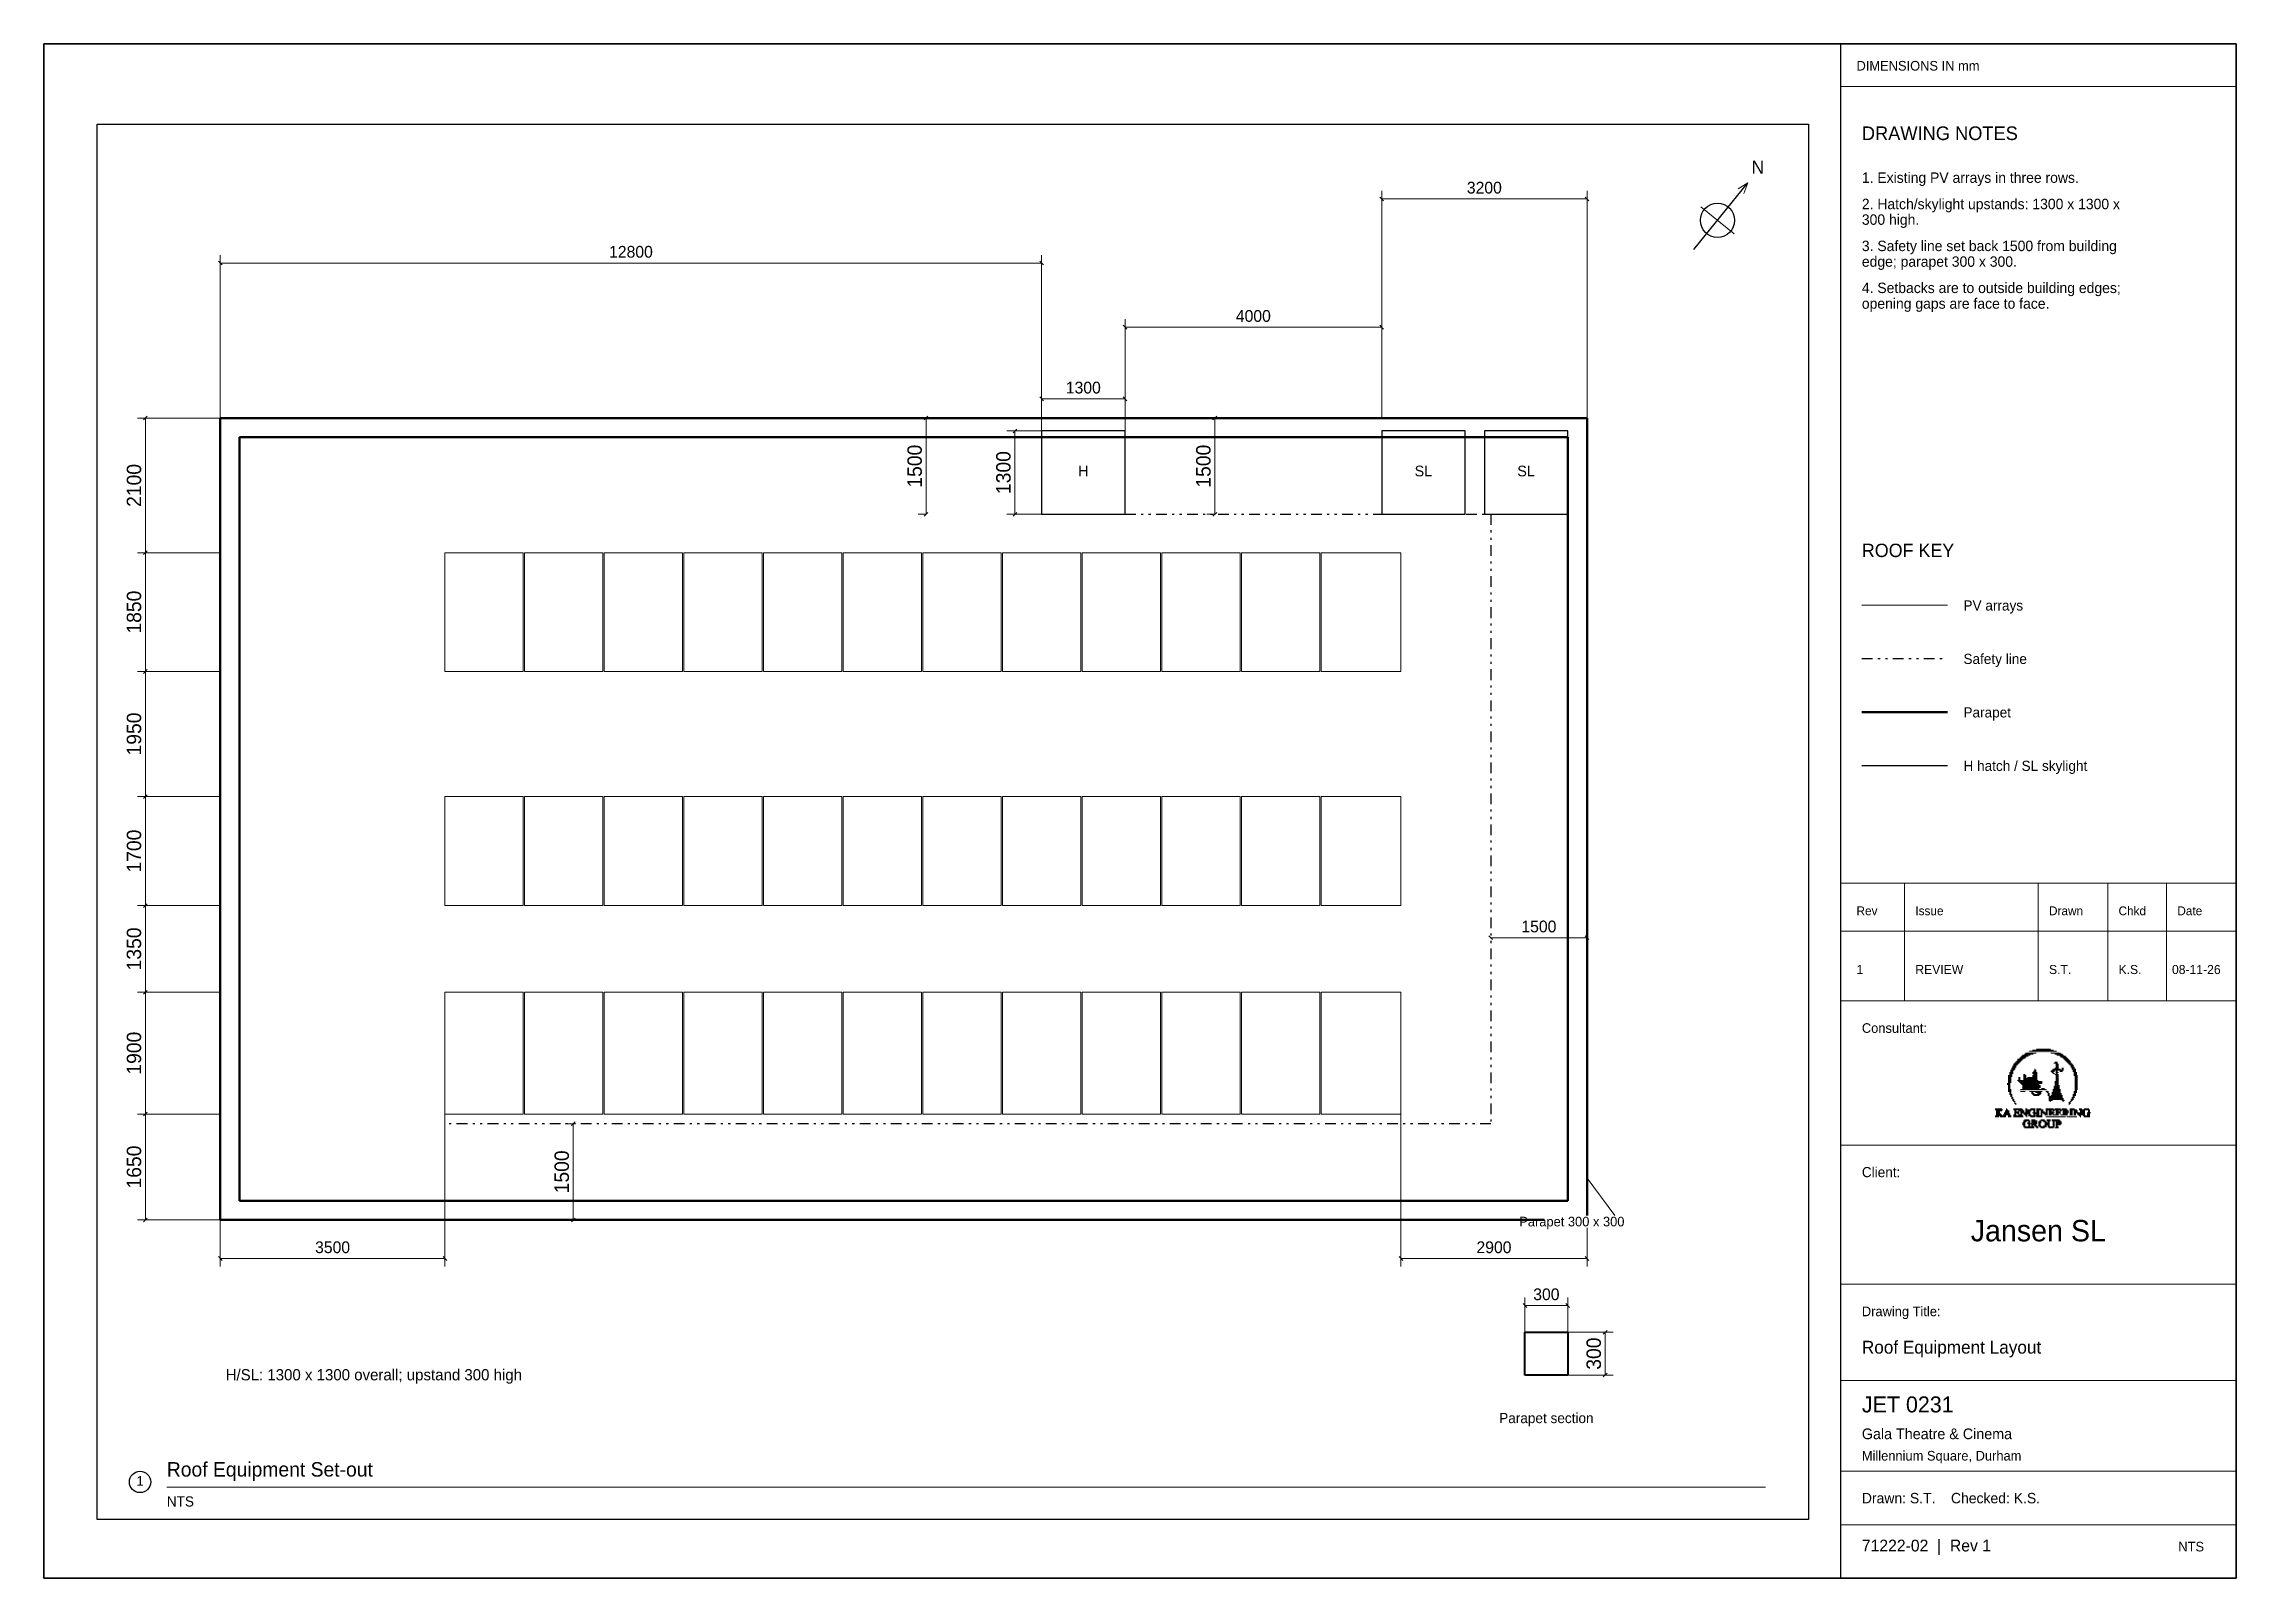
# Model space of a CAD drawing. Header units: millimetres. Extents: x 5 to 1315, y 5 to 292.
# Drawn here: x 455 to 865, y 5 to 292 of the extents above; entities that cross this region are included whole.
import ezdxf
from ezdxf.enums import TextEntityAlignment as Align

# ---------------------------------------------------------------- set-up
doc = ezdxf.new("R2010")
doc.units = ezdxf.units.MM
doc.linetypes.add('SAFETY_CHAIN_2', pattern=[5.8, 2, -1, 0.4, -1, 0.4, -1])
for name, color, linetype in [('DIMENSIONS', 7, 'Continuous'), ('FRAME', 7, 'Continuous'), ('PARAPET', 7, 'Continuous'), ('PV', 7, 'Continuous'), ('ROOF_OPENINGS', 7, 'Continuous'), ('SAFETY', 7, 'Continuous'), ('TEXT', 7, 'Continuous')]:
    doc.layers.add(name, color=color, linetype=linetype)

# ---------------------------------------------------------------- blocks, each defined once
blk = doc.blocks.new('SHEET_02')
at = {"layer": 'DIMENSIONS', "color": 7, "linetype": 'Continuous', "lineweight": 13}
for p, q in [((254.85, 263.35), (255.55, 262.65)), ((255.2, 222), (255.2, 264.5)), ((255.2, 263), (293.6, 263)), ((293.25, 263.35), (293.95, 262.65)), ((293.6, 222), (293.6, 264.5)), ((37.65, 251.35), (38.35, 250.65)), ((38, 222), (38, 252.5)), ((38, 251), (191.6, 251)), ((191.25, 251.35), (191.95, 250.65)), ((191.6, 222), (191.6, 252.5)), ((206.85, 239.35), (207.55, 238.65)), ((207.2, 222), (207.2, 240.5)), ((207.2, 239), (255.2, 239)), ((254.85, 239.35), (255.55, 238.65)), ((255.2, 222), (255.2, 240.5)), ((191.25, 225.95), (191.95, 225.25)), ((191.6, 219.6), (191.6, 227.1)), ((191.6, 225.6), (207.2, 225.6)), ((206.85, 225.95), (207.55, 225.25)), ((207.2, 219.6), (207.2, 227.1)), ((38, 222), (22.5, 222)), ((23.65, 221.65), (24.35, 222.35)), ((24, 196.8), (24, 222)), ((170, 222), (168.5, 222)), ((169.65, 221.65), (170.35, 222.35)), ((170, 204), (170, 222)), ((224, 222), (222.5, 222)), ((223.65, 221.65), (224.35, 222.35)), ((224, 204), (224, 222)), ((191.6, 219.6), (185.1, 219.6)), ((186.25, 219.25), (186.95, 219.95)), ((186.6, 204), (186.6, 219.6)), ((170, 204), (168.5, 204)), ((169.65, 203.65), (170.35, 204.35)), ((191.6, 204), (185.1, 204)), ((186.25, 203.65), (186.95, 204.35)), ((224, 204), (222.5, 204)), ((223.65, 203.65), (224.35, 204.35)), ((38, 196.8), (22.5, 196.8)), ((38, 196.8), (22.5, 196.8)), ((23.65, 196.45), (24.35, 197.15)), ((23.65, 196.45), (24.35, 197.15)), ((24, 174.6), (24, 196.8)), ((38, 174.6), (22.5, 174.6)), ((38, 174.6), (22.5, 174.6)), ((23.65, 174.25), (24.35, 174.95)), ((23.65, 174.25), (24.35, 174.95)), ((24, 151.2), (24, 174.6)), ((38, 151.2), (22.5, 151.2)), ((38, 151.2), (22.5, 151.2)), ((23.65, 150.85), (24.35, 151.55)), ((23.65, 150.85), (24.35, 151.55)), ((24, 130.8), (24, 151.2)), ((38, 130.8), (22.5, 130.8)), ((38, 130.8), (22.5, 130.8)), ((23.65, 130.45), (24.35, 131.15)), ((23.65, 130.45), (24.35, 131.15)), ((24, 114.6), (24, 130.8)), ((275.25, 125.15), (275.95, 124.45)), ((275.6, 124.8), (275.6, 124.8)), ((275.6, 124.8), (293.6, 124.8)), ((293.25, 125.15), (293.95, 124.45)), ((293.6, 124.8), (293.6, 124.8)), ((23.65, 114.25), (24.35, 114.95)), ((23.65, 114.25), (24.35, 114.95)), ((38, 114.6), (22.5, 114.6)), ((38, 114.6), (22.5, 114.6)), ((24, 91.8), (24, 114.6)), ((38, 91.8), (22.5, 91.8)), ((38, 91.8), (22.5, 91.8)), ((23.65, 91.45), (24.35, 92.15)), ((23.65, 91.45), (24.35, 92.15)), ((24, 72), (24, 91.8)), ((38, 91.8), (38, 63.3)), ((80, 91.8), (80, 63.3)), ((103.65, 89.65), (104.35, 90.35)), ((258.8, 91.8), (258.8, 63.3)), ((293.6, 91.8), (293.6, 72.84)), ((104, 90), (102.5, 90)), ((104, 72), (104, 90)), ((38, 72), (22.5, 72)), ((23.65, 71.65), (24.35, 72.35)), ((104, 72), (102.5, 72)), ((103.65, 71.65), (104.35, 72.35)), ((293.6, 70.55), (293.6, 63.3)), ((37.65, 65.15), (38.35, 64.45)), ((38, 64.8), (80, 64.8)), ((79.65, 65.15), (80.35, 64.45)), ((258.45, 65.15), (259.15, 64.45)), ((258.8, 64.8), (293.6, 64.8)), ((293.25, 65.15), (293.95, 64.45)), ((282, 51), (282, 57.5)), ((290, 51), (290, 57.5)), ((281.65, 56.35), (282.35, 55.65)), ((282, 56), (290, 56)), ((289.65, 56.35), (290.35, 55.65)), ((290, 51), (298.5, 51)), ((296.65, 50.65), (297.35, 51.35)), ((297, 51), (297, 43)), ((290, 43), (298.5, 43)), ((296.65, 42.65), (297.35, 43.35))]:
    blk.add_line(p, q, dxfattribs=at)
at = {"layer": 'FRAME', "color": 7, "linetype": 'Continuous', "lineweight": 35}
for p, q in [((5, 292), (415, 292)), ((5, 5), (5, 292)), ((415, 292), (415, 5)), ((415, 5), (5, 5))]:
    blk.add_line(p, q, dxfattribs=at)
at = {"layer": 'FRAME', "color": 7, "linetype": 'Continuous', "lineweight": 30}
blk.add_line((341, 292), (341, 5), dxfattribs=at)
at = {"layer": 'FRAME', "color": 7, "linetype": 'Continuous', "lineweight": 18}
blk.add_line((341, 284), (415, 284), dxfattribs=at)
at = {"layer": 'FRAME', "color": 7, "linetype": 'Continuous', "lineweight": 25}
for p, q in [((15, 277), (335, 277)), ((15, 16), (15, 277)), ((335, 277), (335, 16)), ((313.59, 253.56), (323.66, 265.99)), ((335, 16), (15, 16))]:
    blk.add_line(p, q, dxfattribs=at)
at = {"layer": 'FRAME', "color": 7, "linetype": 'Continuous', "lineweight": 20}
for p, q in [((323.66, 265.99), (321.86, 264.88)), ((323.66, 265.99), (322.95, 264)), ((341, 135), (415, 135)), ((341, 126), (415, 126)), ((341, 113), (415, 113)), ((341, 86), (415, 86)), ((341, 60), (415, 60)), ((341, 42), (415, 42)), ((341, 25), (415, 25)), ((341, 15), (415, 15))]:
    blk.add_line(p, q, dxfattribs=at)
at = {"layer": 'FRAME', "color": 7, "linetype": 'Continuous', "lineweight": 15}
for p, q in [((314.89, 261.52), (321.11, 256.48)), ((353, 135), (353, 113)), ((378, 135), (378, 113)), ((391, 135), (391, 113)), ((402, 135), (402, 113)), ((28, 22), (327, 22))]:
    blk.add_line(p, q, dxfattribs=at)
at = {"layer": 'FRAME', "color": 7, "linetype": 'Continuous', "lineweight": 13}
blk.add_line((293.6, 79.8), (298.82, 72.84), dxfattribs=at)
at = {"layer": 'FRAME', "color": 7, "linetype": 'Continuous', "lineweight": 40}
for p, q in [((282, 51), (290, 51)), ((282, 43), (282, 51)), ((290, 51), (290, 43)), ((290, 43), (282, 43))]:
    blk.add_line(p, q, dxfattribs=at)
at = {"layer": 'FRAME'}
for centre, radius in [((318, 259), 3.2), ((23, 23), 2)]:
    blk.add_circle(centre, radius, dxfattribs=at)
at = {"layer": 'FRAME', "color": 7}
for points in [[(374.63, 102.54), (375.76, 102.54), (374.63, 102.36), (375.76, 102.36)], [(374.82, 102.73), (376.14, 102.73), (374.82, 102.54), (376.14, 102.54)], [(375.01, 102.92), (376.52, 102.92), (375.01, 102.73), (376.52, 102.73)], [(375.38, 103.11), (377.08, 103.11), (375.38, 102.92), (377.08, 102.92)], [(375.57, 103.3), (377.65, 103.3), (375.57, 103.11), (377.65, 103.11)], [(375.95, 103.49), (381.81, 103.49), (375.95, 103.3), (381.81, 103.3)], [(376.33, 103.68), (381.43, 103.68), (376.33, 103.49), (381.43, 103.49)], [(376.89, 103.87), (380.86, 103.87), (376.89, 103.68), (380.86, 103.68)], [(377.65, 104.06), (380.29, 104.06), (377.65, 103.87), (380.29, 103.87)], [(380.29, 103.3), (382.18, 103.3), (380.29, 103.11), (382.18, 103.11)], [(381.05, 103.11), (382.56, 103.11), (381.05, 102.92), (382.56, 102.92)], [(381.43, 102.92), (382.75, 102.92), (381.43, 102.73), (382.75, 102.73)], [(381.99, 102.73), (383.13, 102.73), (381.99, 102.54), (383.13, 102.54)], [(382.18, 102.54), (383.32, 102.54), (382.18, 102.36), (383.32, 102.36)], [(372.36, 99.14), (373.12, 99.14), (372.36, 98.96), (373.12, 98.96)], [(372.36, 98.96), (373.12, 98.96), (372.36, 98.77), (373.12, 98.77)], [(372.36, 98.77), (372.93, 98.77), (372.36, 98.58), (372.93, 98.58)], [(372.36, 98.58), (372.93, 98.58), (372.36, 98.39), (372.93, 98.39)], [(372.55, 99.71), (373.31, 99.71), (372.55, 99.52), (373.31, 99.52)], [(372.55, 99.52), (373.31, 99.52), (372.55, 99.33), (373.31, 99.33)], [(372.55, 99.33), (373.12, 99.33), (372.55, 99.14), (373.12, 99.14)], [(372.74, 100.09), (373.49, 100.09), (372.74, 99.9), (373.49, 99.9)], [(372.74, 99.9), (373.31, 99.9), (372.74, 99.71), (373.31, 99.71)], [(372.93, 100.47), (373.68, 100.47), (372.93, 100.28), (373.68, 100.28)], [(372.93, 100.28), (373.68, 100.28), (372.93, 100.09), (373.68, 100.09)], [(373.12, 100.84), (373.87, 100.84), (373.12, 100.66), (373.87, 100.66)], [(373.12, 100.66), (373.87, 100.66), (373.12, 100.47), (373.87, 100.47)], [(373.31, 101.22), (374.25, 101.22), (373.31, 101.03), (374.25, 101.03)], [(373.31, 101.03), (374.06, 101.03), (373.31, 100.84), (374.06, 100.84)], [(373.49, 101.41), (374.44, 101.41), (373.49, 101.22), (374.44, 101.22)], [(373.68, 101.6), (374.63, 101.6), (373.68, 101.41), (374.63, 101.41)], [(373.87, 101.79), (374.82, 101.79), (373.87, 101.6), (374.82, 101.6)], [(374.06, 102.17), (375.19, 102.17), (374.06, 101.98), (375.19, 101.98)], [(374.06, 101.98), (375.01, 101.98), (374.06, 101.79), (375.01, 101.79)], [(374.25, 98.77), (374.63, 98.77), (374.25, 98.58), (374.63, 98.58)], [(374.25, 98.58), (374.63, 98.58), (374.25, 98.39), (374.63, 98.39)], [(374.44, 102.36), (375.57, 102.36), (374.44, 102.17), (375.57, 102.17)], [(375.19, 99.33), (375.57, 99.33), (375.19, 99.14), (375.57, 99.14)], [(375.19, 99.14), (375.76, 99.14), (375.19, 98.96), (375.76, 98.96)], [(375.19, 98.96), (375.76, 98.96), (375.19, 98.77), (375.76, 98.77)], [(375.19, 98.77), (375.76, 98.77), (375.19, 98.58), (375.76, 98.58)], [(375.19, 98.58), (377.84, 98.58), (375.19, 98.39), (377.84, 98.39)], [(375.95, 98.77), (377.84, 98.77), (375.95, 98.58), (377.84, 98.58)], [(376.89, 99.71), (377.84, 99.71), (376.89, 99.52), (377.84, 99.52)], [(376.89, 99.52), (377.84, 99.52), (376.89, 99.33), (377.84, 99.33)], [(376.89, 99.14), (377.84, 99.14), (376.89, 98.96), (377.84, 98.96)], [(376.89, 98.96), (377.84, 98.96), (376.89, 98.77), (377.84, 98.77)], [(377.08, 99.9), (377.65, 99.9), (377.08, 99.71), (377.65, 99.71)], [(377.08, 99.33), (377.84, 99.33), (377.08, 99.14), (377.84, 99.14)], [(377.27, 100.28), (377.46, 100.28), (377.27, 100.09), (377.46, 100.09)], [(377.27, 100.09), (377.65, 100.09), (377.27, 99.9), (377.65, 99.9)], [(380.29, 99.9), (381.05, 99.9), (380.29, 99.71), (381.05, 99.71)], [(380.48, 100.09), (382.75, 100.09), (380.48, 99.9), (382.75, 99.9)], [(380.48, 99.71), (380.86, 99.71), (380.48, 99.52), (380.86, 99.52)], [(380.67, 100.28), (382.18, 100.28), (380.67, 100.09), (382.18, 100.09)], [(380.67, 99.52), (381.05, 99.52), (380.67, 99.33), (381.05, 99.33)], [(380.86, 101.41), (381.62, 101.41), (380.86, 101.22), (381.62, 101.22)], [(381.05, 101.6), (381.62, 101.6), (381.05, 101.41), (381.62, 101.41)], [(381.05, 100.47), (381.81, 100.47), (381.05, 100.28), (381.81, 100.28)], [(381.05, 99.33), (381.81, 99.33), (381.05, 99.14), (381.81, 99.14)], [(381.24, 101.22), (381.81, 101.22), (381.24, 101.03), (381.81, 101.03)], [(381.24, 101.03), (381.81, 101.03), (381.24, 100.84), (381.81, 100.84)], [(381.24, 100.84), (381.81, 100.84), (381.24, 100.66), (381.81, 100.66)], [(381.24, 100.66), (381.81, 100.66), (381.24, 100.47), (381.81, 100.47)], [(381.24, 99.9), (381.62, 99.9), (381.24, 99.71), (381.62, 99.71)], [(381.24, 99.71), (381.81, 99.71), (381.24, 99.52), (381.81, 99.52)], [(381.24, 99.52), (381.62, 99.52), (381.24, 99.33), (381.62, 99.33)], [(381.24, 99.14), (381.81, 99.14), (381.24, 98.96), (381.81, 98.96)], [(381.24, 98.96), (381.81, 98.96), (381.24, 98.77), (381.81, 98.77)], [(381.24, 98.77), (381.81, 98.77), (381.24, 98.58), (381.81, 98.58)], [(381.24, 98.58), (381.81, 98.58), (381.24, 98.39), (381.81, 98.39)], [(381.99, 99.9), (382.56, 99.9), (381.99, 99.71), (382.56, 99.71)], [(382.37, 100.47), (382.75, 100.47), (382.37, 100.28), (382.75, 100.28)], [(382.37, 100.28), (382.75, 100.28), (382.37, 100.09), (382.75, 100.09)], [(382.56, 102.36), (383.51, 102.36), (382.56, 102.17), (383.51, 102.17)], [(382.75, 102.17), (383.69, 102.17), (382.75, 101.98), (383.69, 101.98)], [(382.94, 101.98), (383.88, 101.98), (382.94, 101.79), (383.88, 101.79)], [(383.13, 101.79), (384.07, 101.79), (383.13, 101.6), (384.07, 101.6)], [(383.32, 101.6), (384.07, 101.6), (383.32, 101.41), (384.07, 101.41)], [(383.51, 101.41), (384.26, 101.41), (383.51, 101.22), (384.26, 101.22)], [(383.69, 101.22), (384.45, 101.22), (383.69, 101.03), (384.45, 101.03)], [(383.88, 101.03), (384.64, 101.03), (383.88, 100.84), (384.64, 100.84)], [(384.07, 100.84), (384.64, 100.84), (384.07, 100.66), (384.64, 100.66)], [(384.07, 100.66), (384.83, 100.66), (384.07, 100.47), (384.83, 100.47)], [(384.26, 100.47), (384.83, 100.47), (384.26, 100.28), (384.83, 100.28)], [(384.26, 100.28), (385.02, 100.28), (384.26, 100.09), (385.02, 100.09)], [(384.45, 100.09), (385.02, 100.09), (384.45, 99.9), (385.02, 99.9)], [(384.45, 99.9), (385.02, 99.9), (384.45, 99.71), (385.02, 99.71)], [(384.64, 99.71), (385.21, 99.71), (384.64, 99.52), (385.21, 99.52)], [(384.64, 99.52), (385.21, 99.52), (384.64, 99.33), (385.21, 99.33)], [(384.64, 99.33), (385.21, 99.33), (384.64, 99.14), (385.21, 99.14)], [(384.64, 99.14), (385.39, 99.14), (384.64, 98.96), (385.39, 98.96)], [(384.83, 98.96), (385.39, 98.96), (384.83, 98.77), (385.39, 98.77)], [(384.83, 98.77), (385.39, 98.77), (384.83, 98.58), (385.39, 98.58)], [(384.83, 98.58), (385.39, 98.58), (384.83, 98.39), (385.39, 98.39)], [(372.17, 97.63), (372.74, 97.63), (372.17, 97.44), (372.74, 97.44)], [(372.17, 97.44), (372.74, 97.44), (372.17, 97.26), (372.74, 97.26)], [(372.36, 98.39), (372.93, 98.39), (372.36, 98.2), (372.93, 98.2)], [(372.36, 98.2), (372.93, 98.2), (372.36, 98.01), (372.93, 98.01)], [(372.36, 98.01), (372.93, 98.01), (372.36, 97.82), (372.93, 97.82)], [(372.36, 97.82), (372.93, 97.82), (372.36, 97.63), (372.93, 97.63)], [(372.36, 97.26), (372.74, 97.26), (372.36, 97.07), (372.74, 97.07)], [(372.36, 97.07), (372.74, 97.07), (372.36, 96.88), (372.74, 96.88)], [(372.36, 96.88), (372.74, 96.88), (372.36, 96.69), (372.74, 96.69)], [(372.36, 96.69), (372.74, 96.69), (372.36, 96.5), (372.74, 96.5)], [(372.36, 96.5), (372.93, 96.5), (372.36, 96.31), (372.93, 96.31)], [(372.36, 96.31), (372.93, 96.31), (372.36, 96.12), (372.93, 96.12)], [(372.36, 96.12), (372.93, 96.12), (372.36, 95.93), (372.93, 95.93)], [(372.55, 95.93), (372.93, 95.93), (372.55, 95.74), (372.93, 95.74)], [(372.55, 95.74), (372.93, 95.74), (372.55, 95.56), (372.93, 95.56)], [(372.55, 95.56), (373.12, 95.56), (372.55, 95.37), (373.12, 95.37)], [(372.74, 95.37), (373.12, 95.37), (372.74, 95.18), (373.12, 95.18)], [(372.74, 95.18), (373.12, 95.18), (372.74, 94.99), (373.12, 94.99)], [(372.93, 94.99), (373.31, 94.99), (372.93, 94.8), (373.31, 94.8)], [(372.93, 94.8), (373.31, 94.8), (372.93, 94.61), (373.31, 94.61)], [(373.12, 94.61), (373.49, 94.61), (373.12, 94.42), (373.49, 94.42)], [(373.12, 94.42), (373.49, 94.42), (373.12, 94.23), (373.49, 94.23)], [(374.06, 98.2), (378.03, 98.2), (374.06, 98.01), (378.03, 98.01)], [(374.25, 98.39), (374.63, 98.39), (374.25, 98.2), (374.63, 98.2)], [(374.25, 98.01), (378.78, 98.01), (374.25, 97.82), (378.78, 97.82)], [(374.44, 97.82), (378.78, 97.82), (374.44, 97.63), (378.78, 97.63)], [(374.44, 96.31), (379.73, 96.31), (374.44, 96.12), (379.73, 96.12)], [(374.63, 97.63), (378.78, 97.63), (374.63, 97.44), (378.78, 97.44)], [(374.63, 96.5), (379.54, 96.5), (374.63, 96.31), (379.54, 96.31)], [(374.63, 96.12), (375.57, 96.12), (374.63, 95.93), (375.57, 95.93)], [(374.82, 97.44), (378.22, 97.44), (374.82, 97.26), (378.22, 97.26)], [(375.01, 97.26), (378.41, 97.26), (375.01, 97.07), (378.41, 97.07)], [(375.01, 97.07), (378.41, 97.07), (375.01, 96.88), (378.41, 96.88)], [(375.01, 96.88), (378.41, 96.88), (375.01, 96.69), (378.41, 96.69)], [(375.01, 96.69), (378.22, 96.69), (375.01, 96.5), (378.22, 96.5)], [(375.19, 98.39), (377.84, 98.39), (375.19, 98.2), (377.84, 98.2)], [(376.33, 96.12), (378.78, 96.12), (376.33, 95.93), (378.78, 95.93)], [(376.71, 95.93), (377.08, 95.93), (376.71, 95.74), (377.08, 95.74)], [(376.71, 95.74), (377.27, 95.74), (376.71, 95.56), (377.27, 95.56)], [(376.89, 95.56), (378.41, 95.56), (376.89, 95.37), (378.41, 95.37)], [(377.08, 95.37), (378.22, 95.37), (377.08, 95.18), (378.22, 95.18)], [(377.46, 95.93), (378.59, 95.93), (377.46, 95.74), (378.59, 95.74)], [(377.84, 95.74), (378.59, 95.74), (377.84, 95.56), (378.59, 95.56)], [(378.59, 96.69), (379.16, 96.69), (378.59, 96.5), (379.16, 96.5)], [(379.35, 96.12), (379.92, 96.12), (379.35, 95.93), (379.92, 95.93)], [(379.54, 95.93), (379.92, 95.93), (379.54, 95.74), (379.92, 95.74)], [(379.73, 95.74), (380.11, 95.74), (379.73, 95.56), (380.11, 95.56)], [(379.73, 95.56), (380.11, 95.56), (379.73, 95.37), (380.11, 95.37)], [(379.73, 95.37), (380.11, 95.37), (379.73, 95.18), (380.11, 95.18)], [(379.92, 95.18), (382.56, 95.18), (379.92, 94.99), (382.56, 94.99)], [(379.92, 94.99), (382.56, 94.99), (379.92, 94.8), (382.56, 94.8)], [(379.92, 94.8), (382.75, 94.8), (379.92, 94.61), (382.75, 94.61)], [(379.92, 94.61), (382.75, 94.61), (379.92, 94.42), (382.75, 94.42)], [(379.92, 94.42), (380.67, 94.42), (379.92, 94.23), (380.67, 94.23)], [(380.29, 95.37), (382.56, 95.37), (380.29, 95.18), (382.56, 95.18)], [(380.48, 95.93), (382.18, 95.93), (380.48, 95.74), (382.18, 95.74)], [(380.48, 95.74), (382.37, 95.74), (380.48, 95.56), (382.37, 95.56)], [(380.48, 95.56), (382.37, 95.56), (380.48, 95.37), (382.37, 95.37)], [(380.67, 96.5), (382.18, 96.5), (380.67, 96.31), (382.18, 96.31)], [(380.67, 96.31), (382.18, 96.31), (380.67, 96.12), (382.18, 96.12)], [(380.67, 96.12), (382.18, 96.12), (380.67, 95.93), (382.18, 95.93)], [(380.86, 97.07), (381.99, 97.07), (380.86, 96.88), (381.99, 96.88)], [(380.86, 96.88), (381.99, 96.88), (380.86, 96.69), (381.99, 96.69)], [(380.86, 96.69), (381.99, 96.69), (380.86, 96.5), (381.99, 96.5)], [(381.05, 98.01), (381.81, 98.01), (381.05, 97.82), (381.81, 97.82)], [(381.05, 97.82), (381.81, 97.82), (381.05, 97.63), (381.81, 97.63)], [(381.05, 97.63), (381.81, 97.63), (381.05, 97.44), (381.81, 97.44)], [(381.05, 97.44), (381.81, 97.44), (381.05, 97.26), (381.81, 97.26)], [(381.05, 97.26), (381.99, 97.26), (381.05, 97.07), (381.99, 97.07)], [(381.24, 98.39), (381.81, 98.39), (381.24, 98.2), (381.81, 98.2)], [(381.24, 98.2), (381.81, 98.2), (381.24, 98.01), (381.81, 98.01)], [(382.37, 94.42), (382.94, 94.42), (382.37, 94.23), (382.94, 94.23)], [(384.07, 94.61), (384.64, 94.61), (384.07, 94.42), (384.64, 94.42)], [(384.07, 94.42), (384.45, 94.42), (384.07, 94.23), (384.45, 94.23)], [(384.26, 94.99), (384.83, 94.99), (384.26, 94.8), (384.83, 94.8)], [(384.26, 94.8), (384.64, 94.8), (384.26, 94.61), (384.64, 94.61)], [(384.45, 95.56), (385.02, 95.56), (384.45, 95.37), (385.02, 95.37)], [(384.45, 95.37), (385.02, 95.37), (384.45, 95.18), (385.02, 95.18)], [(384.45, 95.18), (384.83, 95.18), (384.45, 94.99), (384.83, 94.99)], [(384.64, 96.12), (385.21, 96.12), (384.64, 95.93), (385.21, 95.93)], [(384.64, 95.93), (385.21, 95.93), (384.64, 95.74), (385.21, 95.74)], [(384.64, 95.74), (385.02, 95.74), (384.64, 95.56), (385.02, 95.56)], [(384.83, 98.39), (385.39, 98.39), (384.83, 98.2), (385.39, 98.2)], [(384.83, 98.2), (385.39, 98.2), (384.83, 98.01), (385.39, 98.01)], [(384.83, 98.01), (385.39, 98.01), (384.83, 97.82), (385.39, 97.82)], [(384.83, 97.82), (385.39, 97.82), (384.83, 97.63), (385.39, 97.63)], [(384.83, 97.63), (385.39, 97.63), (384.83, 97.44), (385.39, 97.44)], [(384.83, 97.44), (385.39, 97.44), (384.83, 97.26), (385.39, 97.26)], [(384.83, 97.26), (385.39, 97.26), (384.83, 97.07), (385.39, 97.07)], [(384.83, 97.07), (385.39, 97.07), (384.83, 96.88), (385.39, 96.88)], [(384.83, 96.88), (385.39, 96.88), (384.83, 96.69), (385.39, 96.69)], [(384.83, 96.69), (385.39, 96.69), (384.83, 96.5), (385.39, 96.5)], [(384.83, 96.5), (385.39, 96.5), (384.83, 96.31), (385.39, 96.31)], [(384.83, 96.31), (385.21, 96.31), (384.83, 96.12), (385.21, 96.12)], [(369.91, 92.91), (371.23, 92.91), (369.91, 92.72), (371.23, 92.72)], [(369.91, 92.72), (371.42, 92.72), (369.91, 92.53), (371.42, 92.53)], [(369.91, 91.59), (371.98, 91.59), (369.91, 91.4), (371.98, 91.4)], [(369.91, 91.4), (370.66, 91.4), (369.91, 91.21), (370.66, 91.21)], [(370.09, 92.53), (371.23, 92.53), (370.09, 92.34), (371.23, 92.34)], [(370.09, 92.34), (370.85, 92.34), (370.09, 92.16), (370.85, 92.16)], [(370.09, 92.16), (370.85, 92.16), (370.09, 91.97), (370.85, 91.97)], [(370.09, 91.97), (371.04, 91.97), (370.09, 91.78), (371.04, 91.78)], [(370.09, 91.78), (371.23, 91.78), (370.09, 91.59), (371.23, 91.59)], [(370.85, 91.4), (371.98, 91.4), (370.85, 91.21), (371.98, 91.21)], [(371.42, 91.78), (372.74, 91.78), (371.42, 91.59), (372.74, 91.59)], [(371.61, 92.16), (372.55, 92.16), (371.61, 91.97), (372.55, 91.97)], [(371.61, 91.97), (372.74, 91.97), (371.61, 91.78), (372.74, 91.78)], [(371.79, 92.53), (372.55, 92.53), (371.79, 92.34), (372.55, 92.34)], [(371.79, 92.34), (372.55, 92.34), (371.79, 92.16), (372.55, 92.16)], [(371.98, 92.91), (372.17, 92.91), (371.98, 92.72), (372.17, 92.72)], [(371.98, 92.72), (372.36, 92.72), (371.98, 92.53), (372.36, 92.53)], [(372.36, 91.59), (372.93, 91.59), (372.36, 91.4), (372.93, 91.4)], [(372.36, 91.4), (372.93, 91.4), (372.36, 91.21), (372.93, 91.21)], [(373.31, 94.23), (373.68, 94.23), (373.31, 94.04), (373.68, 94.04)], [(373.31, 92.91), (375.01, 92.91), (373.31, 92.72), (375.01, 92.72)], [(373.31, 92.72), (375.19, 92.72), (373.31, 92.53), (375.19, 92.53)], [(373.31, 91.78), (373.87, 91.78), (373.31, 91.59), (373.87, 91.59)], [(373.31, 91.59), (375.19, 91.59), (373.31, 91.4), (375.19, 91.4)], [(373.31, 91.4), (375.19, 91.4), (373.31, 91.21), (375.19, 91.21)], [(373.49, 94.04), (373.68, 94.04), (373.49, 93.86), (373.68, 93.86)], [(373.49, 93.86), (373.87, 93.86), (373.49, 93.67), (373.87, 93.67)], [(373.49, 92.53), (373.87, 92.53), (373.49, 92.34), (373.87, 92.34)], [(373.49, 92.34), (374.44, 92.34), (373.49, 92.16), (374.44, 92.16)], [(373.49, 92.16), (374.44, 92.16), (373.49, 91.97), (374.44, 91.97)], [(373.49, 91.97), (373.87, 91.97), (373.49, 91.78), (373.87, 91.78)], [(373.68, 93.67), (373.87, 93.67), (373.68, 93.48), (373.87, 93.48)], [(374.06, 91.97), (374.44, 91.97), (374.06, 91.78), (374.44, 91.78)], [(374.25, 92.53), (375.38, 92.53), (374.25, 92.34), (375.38, 92.34)], [(374.25, 91.78), (375.01, 91.78), (374.25, 91.59), (375.01, 91.59)], [(374.63, 92.34), (375.38, 92.34), (374.63, 92.16), (375.38, 92.16)], [(374.63, 92.16), (376.52, 92.16), (374.63, 91.97), (376.52, 91.97)], [(374.63, 91.97), (375.01, 91.97), (374.63, 91.78), (375.01, 91.78)], [(375.01, 90.27), (375.57, 90.27), (375.01, 90.08), (375.57, 90.08)], [(375.19, 91.97), (376.52, 91.97), (375.19, 91.78), (376.52, 91.78)], [(375.19, 90.64), (376.52, 90.64), (375.19, 90.46), (376.52, 90.46)], [(375.19, 90.46), (375.76, 90.46), (375.19, 90.27), (375.76, 90.27)], [(375.38, 91.78), (375.95, 91.78), (375.38, 91.59), (375.95, 91.59)], [(375.38, 90.83), (376.33, 90.83), (375.38, 90.64), (376.33, 90.64)], [(375.57, 92.91), (375.95, 92.91), (375.57, 92.72), (375.95, 92.72)], [(375.57, 92.72), (377.46, 92.72), (375.57, 92.53), (377.46, 92.53)], [(375.57, 92.53), (376.71, 92.53), (375.57, 92.34), (376.71, 92.34)], [(375.57, 92.34), (376.52, 92.34), (375.57, 92.16), (376.52, 92.16)], [(375.57, 91.59), (375.95, 91.59), (375.57, 91.4), (375.95, 91.4)], [(375.76, 91.4), (375.95, 91.4), (375.76, 91.21), (375.95, 91.21)], [(375.95, 90.27), (376.52, 90.27), (375.95, 90.08), (376.52, 90.08)], [(376.14, 91.78), (376.71, 91.78), (376.14, 91.59), (376.71, 91.59)], [(376.14, 91.59), (378.78, 91.59), (376.14, 91.4), (378.78, 91.4)], [(376.14, 90.46), (376.52, 90.46), (376.14, 90.27), (376.52, 90.27)], [(376.52, 92.91), (377.46, 92.91), (376.52, 92.72), (377.46, 92.72)], [(376.52, 91.4), (377.46, 91.4), (376.52, 91.21), (377.46, 91.21)], [(376.71, 90.83), (377.46, 90.83), (376.71, 90.64), (377.46, 90.64)], [(376.71, 90.64), (377.84, 90.64), (376.71, 90.46), (377.84, 90.46)], [(376.71, 90.46), (377.84, 90.46), (376.71, 90.27), (377.84, 90.27)], [(376.71, 90.27), (377.84, 90.27), (376.71, 90.08), (377.84, 90.08)], [(376.89, 92.16), (378.22, 92.16), (376.89, 91.97), (378.22, 91.97)], [(377.08, 92.53), (377.46, 92.53), (377.08, 92.34), (377.46, 92.34)], [(377.08, 92.34), (377.46, 92.34), (377.08, 92.16), (377.46, 92.16)], [(377.08, 91.97), (378.22, 91.97), (377.08, 91.78), (378.22, 91.78)], [(377.08, 91.78), (377.46, 91.78), (377.08, 91.59), (377.46, 91.59)], [(377.65, 92.91), (378.59, 92.91), (377.65, 92.72), (378.59, 92.72)], [(377.65, 92.72), (378.97, 92.72), (377.65, 92.53), (378.97, 92.53)], [(377.65, 92.53), (378.22, 92.53), (377.65, 92.34), (378.22, 92.34)], [(377.65, 92.34), (378.22, 92.34), (377.65, 92.16), (378.22, 92.16)], [(377.65, 91.78), (378.22, 91.78), (377.65, 91.59), (378.22, 91.59)], [(377.65, 91.4), (378.78, 91.4), (377.65, 91.21), (378.78, 91.21)], [(378.03, 90.46), (378.59, 90.46), (378.03, 90.27), (378.59, 90.27)], [(378.03, 90.27), (378.59, 90.27), (378.03, 90.08), (378.59, 90.08)], [(378.22, 90.64), (379.35, 90.64), (378.22, 90.46), (379.35, 90.46)], [(378.41, 92.53), (378.97, 92.53), (378.41, 92.34), (378.97, 92.34)], [(378.41, 92.34), (379.16, 92.34), (378.41, 92.16), (379.16, 92.16)], [(378.41, 92.16), (379.73, 92.16), (378.41, 91.97), (379.73, 91.97)], [(378.41, 91.97), (378.78, 91.97), (378.41, 91.78), (378.78, 91.78)], [(378.41, 91.78), (378.78, 91.78), (378.41, 91.59), (378.78, 91.59)], [(378.41, 90.83), (379.16, 90.83), (378.41, 90.64), (379.16, 90.64)], [(378.97, 91.97), (379.73, 91.97), (378.97, 91.78), (379.73, 91.78)], [(378.97, 90.46), (379.54, 90.46), (378.97, 90.27), (379.54, 90.27)], [(379.16, 91.78), (379.73, 91.78), (379.16, 91.59), (379.73, 91.59)], [(379.16, 91.59), (385.21, 91.59), (379.16, 91.4), (385.21, 91.4)], [(379.16, 90.27), (380.11, 90.27), (379.16, 90.08), (380.11, 90.08)], [(379.35, 92.91), (380.86, 92.91), (379.35, 92.72), (380.86, 92.72)], [(379.35, 92.72), (383.51, 92.72), (379.35, 92.53), (383.51, 92.53)], [(379.35, 92.53), (379.73, 92.53), (379.35, 92.34), (379.73, 92.34)], [(379.35, 92.34), (379.73, 92.34), (379.35, 92.16), (379.73, 92.16)], [(379.35, 91.4), (383.13, 91.4), (379.35, 91.21), (383.13, 91.21)], [(379.54, 90.83), (380.29, 90.83), (379.54, 90.64), (380.29, 90.64)], [(379.54, 90.64), (380.29, 90.64), (379.54, 90.46), (380.29, 90.46)], [(379.73, 90.46), (380.11, 90.46), (379.73, 90.27), (380.11, 90.27)], [(379.92, 92.53), (380.48, 92.53), (379.92, 92.34), (380.48, 92.34)], [(379.92, 92.34), (380.86, 92.34), (379.92, 92.16), (380.86, 92.16)], [(379.92, 92.16), (381.05, 92.16), (379.92, 91.97), (381.05, 91.97)], [(379.92, 91.97), (380.86, 91.97), (379.92, 91.78), (380.86, 91.78)], [(379.92, 91.78), (380.48, 91.78), (379.92, 91.59), (380.48, 91.59)], [(380.11, 94.23), (380.29, 94.23), (380.11, 94.04), (380.29, 94.04)], [(380.48, 90.83), (381.99, 90.83), (380.48, 90.64), (381.99, 90.64)], [(380.48, 90.64), (382.18, 90.64), (380.48, 90.46), (382.18, 90.46)], [(380.67, 92.53), (381.05, 92.53), (380.67, 92.34), (381.05, 92.34)], [(380.67, 91.78), (381.81, 91.78), (380.67, 91.59), (381.81, 91.59)], [(380.67, 90.46), (381.05, 90.46), (380.67, 90.27), (381.05, 90.27)], [(380.67, 90.27), (381.05, 90.27), (380.67, 90.08), (381.05, 90.08)], [(381.05, 92.91), (382.18, 92.91), (381.05, 92.72), (382.18, 92.72)], [(381.24, 92.53), (381.81, 92.53), (381.24, 92.34), (381.81, 92.34)], [(381.24, 92.34), (382.18, 92.34), (381.24, 92.16), (382.18, 92.16)], [(381.24, 92.16), (382.18, 92.16), (381.24, 91.97), (382.18, 91.97)], [(381.24, 91.97), (381.81, 91.97), (381.24, 91.78), (381.81, 91.78)], [(381.24, 90.46), (382.37, 90.46), (381.24, 90.27), (382.37, 90.27)], [(381.24, 90.27), (382.37, 90.27), (381.24, 90.08), (382.37, 90.08)], [(381.99, 92.53), (382.37, 92.53), (381.99, 92.34), (382.37, 92.34)], [(381.99, 91.97), (382.18, 91.97), (381.99, 91.78), (382.18, 91.78)], [(382.18, 91.78), (383.51, 91.78), (382.18, 91.59), (383.51, 91.59)], [(382.37, 92.91), (383.32, 92.91), (382.37, 92.72), (383.32, 92.72)], [(382.56, 94.23), (382.75, 94.23), (382.56, 94.04), (382.75, 94.04)], [(382.56, 92.53), (383.69, 92.53), (382.56, 92.34), (383.69, 92.34)], [(382.56, 92.34), (383.69, 92.34), (382.56, 92.16), (383.69, 92.16)], [(382.56, 92.16), (383.69, 92.16), (382.56, 91.97), (383.69, 91.97)], [(382.56, 91.97), (383.51, 91.97), (382.56, 91.78), (383.51, 91.78)], [(383.32, 91.4), (385.21, 91.4), (383.32, 91.21), (385.21, 91.21)], [(383.69, 94.04), (384.07, 94.04), (383.69, 93.86), (384.07, 93.86)], [(383.69, 93.86), (384.07, 93.86), (383.69, 93.67), (384.07, 93.67)], [(383.69, 93.67), (383.88, 93.67), (383.69, 93.48), (383.88, 93.48)], [(383.88, 94.23), (384.26, 94.23), (383.88, 94.04), (384.26, 94.04)], [(383.88, 92.91), (384.83, 92.91), (383.88, 92.72), (384.83, 92.72)], [(383.88, 92.72), (385.21, 92.72), (383.88, 92.53), (385.21, 92.53)], [(383.88, 92.53), (384.45, 92.53), (383.88, 92.34), (384.45, 92.34)], [(383.88, 92.34), (384.45, 92.34), (383.88, 92.16), (384.45, 92.16)], [(383.88, 92.16), (384.45, 92.16), (383.88, 91.97), (384.45, 91.97)], [(383.88, 91.97), (384.45, 91.97), (383.88, 91.78), (384.45, 91.78)], [(383.88, 91.78), (384.45, 91.78), (383.88, 91.59), (384.45, 91.59)], [(384.64, 92.53), (385.39, 92.53), (384.64, 92.34), (385.39, 92.34)], [(384.64, 92.34), (385.39, 92.34), (384.64, 92.16), (385.39, 92.16)], [(384.64, 92.16), (386.72, 92.16), (384.64, 91.97), (386.72, 91.97)], [(384.64, 91.97), (385.02, 91.97), (384.64, 91.78), (385.02, 91.78)], [(384.64, 91.78), (385.02, 91.78), (384.64, 91.59), (385.02, 91.59)], [(385.21, 91.97), (386.72, 91.97), (385.21, 91.78), (386.72, 91.78)], [(385.39, 91.78), (386.72, 91.78), (385.39, 91.59), (386.72, 91.59)], [(385.58, 92.91), (386.15, 92.91), (385.58, 92.72), (386.15, 92.72)], [(385.58, 92.72), (387.66, 92.72), (385.58, 92.53), (387.66, 92.53)], [(385.58, 91.59), (385.96, 91.59), (385.58, 91.4), (385.96, 91.4)], [(385.77, 92.53), (386.72, 92.53), (385.77, 92.34), (386.72, 92.34)], [(385.77, 92.34), (386.72, 92.34), (385.77, 92.16), (386.72, 92.16)], [(385.77, 91.4), (385.96, 91.4), (385.77, 91.21), (385.96, 91.21)], [(386.34, 91.59), (387.66, 91.59), (386.34, 91.4), (387.66, 91.4)], [(386.53, 92.91), (387.47, 92.91), (386.53, 92.72), (387.47, 92.72)], [(386.53, 91.4), (387.66, 91.4), (386.53, 91.21), (387.66, 91.21)], [(387.09, 92.16), (387.85, 92.16), (387.09, 91.97), (387.85, 91.97)], [(387.09, 91.97), (387.66, 91.97), (387.09, 91.78), (387.66, 91.78)], [(387.09, 91.78), (387.66, 91.78), (387.09, 91.59), (387.66, 91.59)], [(387.28, 92.53), (387.66, 92.53), (387.28, 92.34), (387.66, 92.34)], [(387.28, 92.34), (387.66, 92.34), (387.28, 92.16), (387.66, 92.16)], [(375.01, 90.08), (375.57, 90.08), (375.01, 89.89), (375.57, 89.89)], [(375.01, 89.89), (375.57, 89.89), (375.01, 89.7), (375.57, 89.7)], [(375.19, 89.7), (375.57, 89.7), (375.19, 89.51), (375.57, 89.51)], [(375.19, 89.51), (377.27, 89.51), (375.19, 89.32), (377.27, 89.32)], [(375.38, 89.32), (377.27, 89.32), (375.38, 89.13), (377.27, 89.13)], [(375.95, 90.08), (377.84, 90.08), (375.95, 89.89), (377.84, 89.89)], [(376.14, 89.89), (376.52, 89.89), (376.14, 89.7), (376.52, 89.7)], [(376.14, 89.7), (376.52, 89.7), (376.14, 89.51), (376.52, 89.51)], [(376.71, 89.89), (377.65, 89.89), (376.71, 89.7), (377.65, 89.7)], [(376.71, 89.7), (377.08, 89.7), (376.71, 89.51), (377.08, 89.51)], [(377.27, 89.7), (377.84, 89.7), (377.27, 89.51), (377.84, 89.51)], [(377.46, 89.51), (378.03, 89.51), (377.46, 89.32), (378.03, 89.32)], [(377.65, 89.32), (378.03, 89.32), (377.65, 89.13), (378.03, 89.13)], [(378.03, 90.08), (378.41, 90.08), (378.03, 89.89), (378.41, 89.89)], [(378.03, 89.89), (378.41, 89.89), (378.03, 89.7), (378.41, 89.7)], [(378.03, 89.7), (378.59, 89.7), (378.03, 89.51), (378.59, 89.51)], [(378.22, 89.51), (379.54, 89.51), (378.22, 89.32), (379.54, 89.32)], [(378.41, 89.32), (379.16, 89.32), (378.41, 89.13), (379.16, 89.13)], [(378.97, 89.7), (379.54, 89.7), (378.97, 89.51), (379.54, 89.51)], [(379.16, 90.08), (380.11, 90.08), (379.16, 89.89), (380.11, 89.89)], [(379.16, 89.89), (380.11, 89.89), (379.16, 89.7), (380.11, 89.7)], [(379.73, 89.7), (380.11, 89.7), (379.73, 89.51), (380.11, 89.51)], [(379.73, 89.51), (381.05, 89.51), (379.73, 89.32), (381.05, 89.32)], [(379.92, 89.32), (380.86, 89.32), (379.92, 89.13), (380.86, 89.13)], [(380.67, 90.08), (381.05, 90.08), (380.67, 89.89), (381.05, 89.89)], [(380.67, 89.89), (381.05, 89.89), (380.67, 89.7), (381.05, 89.7)], [(380.67, 89.7), (381.05, 89.7), (380.67, 89.51), (381.05, 89.51)], [(381.05, 89.32), (381.81, 89.32), (381.05, 89.13), (381.81, 89.13)], [(381.24, 90.08), (382.37, 90.08), (381.24, 89.89), (382.37, 89.89)], [(381.24, 89.89), (382.18, 89.89), (381.24, 89.7), (382.18, 89.7)], [(381.24, 89.7), (381.62, 89.7), (381.24, 89.51), (381.62, 89.51)], [(381.24, 89.51), (381.81, 89.51), (381.24, 89.32), (381.81, 89.32)]]:
    blk.add_solid(points, dxfattribs=at)
at = {"layer": 'PARAPET', "color": 7, "linetype": 'Continuous', "lineweight": 50}
for p, q in [((293.6, 222), (38, 222)), ((38, 222), (38, 72)), ((293.6, 72.84), (293.6, 222)), ((290, 218.4), (41.6, 218.4)), ((41.6, 218.4), (41.6, 75.6)), ((290, 75.6), (290, 218.4)), ((345, 167), (361, 167)), ((41.6, 75.6), (290, 75.6)), ((38, 72), (285.59, 72))]:
    blk.add_line(p, q, dxfattribs=at)
at = {"layer": 'PV', "color": 8, "linetype": 'Continuous', "lineweight": 18}
for p, q in [((94.66, 196.8), (80, 196.8)), ((80, 196.8), (80, 174.6)), ((94.66, 174.6), (94.66, 196.8)), ((109.56, 196.8), (94.9, 196.8)), ((94.9, 196.8), (94.9, 174.6)), ((109.56, 174.6), (109.56, 196.8)), ((124.46, 196.8), (109.8, 196.8)), ((109.8, 196.8), (109.8, 174.6)), ((124.46, 174.6), (124.46, 196.8)), ((139.36, 196.8), (124.7, 196.8)), ((124.7, 196.8), (124.7, 174.6)), ((139.36, 174.6), (139.36, 196.8)), ((154.26, 196.8), (139.6, 196.8)), ((139.6, 196.8), (139.6, 174.6)), ((154.26, 174.6), (154.26, 196.8)), ((169.16, 196.8), (154.5, 196.8)), ((154.5, 196.8), (154.5, 174.6)), ((169.16, 174.6), (169.16, 196.8)), ((184.06, 196.8), (169.4, 196.8)), ((169.4, 196.8), (169.4, 174.6)), ((184.06, 174.6), (184.06, 196.8)), ((198.96, 196.8), (184.3, 196.8)), ((184.3, 196.8), (184.3, 174.6)), ((198.96, 174.6), (198.96, 196.8)), ((213.86, 196.8), (199.2, 196.8)), ((199.2, 196.8), (199.2, 174.6)), ((213.86, 174.6), (213.86, 196.8)), ((228.76, 196.8), (214.1, 196.8)), ((214.1, 196.8), (214.1, 174.6)), ((228.76, 174.6), (228.76, 196.8)), ((243.66, 196.8), (229, 196.8)), ((229, 196.8), (229, 174.6)), ((243.66, 174.6), (243.66, 196.8)), ((258.8, 196.8), (243.9, 196.8)), ((243.9, 196.8), (243.9, 174.6)), ((258.8, 174.6), (258.8, 196.8)), ((345, 187), (361, 187)), ((80, 174.6), (94.66, 174.6)), ((94.9, 174.6), (109.56, 174.6)), ((109.8, 174.6), (124.46, 174.6)), ((124.7, 174.6), (139.36, 174.6)), ((139.6, 174.6), (154.26, 174.6)), ((154.5, 174.6), (169.16, 174.6)), ((169.4, 174.6), (184.06, 174.6)), ((184.3, 174.6), (198.96, 174.6)), ((199.2, 174.6), (213.86, 174.6)), ((214.1, 174.6), (228.76, 174.6)), ((229, 174.6), (243.66, 174.6)), ((243.9, 174.6), (258.8, 174.6)), ((94.66, 151.2), (80, 151.2)), ((80, 151.2), (80, 130.8)), ((94.66, 130.8), (94.66, 151.2)), ((109.56, 151.2), (94.9, 151.2)), ((94.9, 151.2), (94.9, 130.8)), ((109.56, 130.8), (109.56, 151.2)), ((124.46, 151.2), (109.8, 151.2)), ((109.8, 151.2), (109.8, 130.8)), ((124.46, 130.8), (124.46, 151.2)), ((139.36, 151.2), (124.7, 151.2)), ((124.7, 151.2), (124.7, 130.8)), ((139.36, 130.8), (139.36, 151.2)), ((154.26, 151.2), (139.6, 151.2)), ((139.6, 151.2), (139.6, 130.8)), ((154.26, 130.8), (154.26, 151.2)), ((169.16, 151.2), (154.5, 151.2)), ((154.5, 151.2), (154.5, 130.8)), ((169.16, 130.8), (169.16, 151.2)), ((184.06, 151.2), (169.4, 151.2)), ((169.4, 151.2), (169.4, 130.8)), ((184.06, 130.8), (184.06, 151.2)), ((198.96, 151.2), (184.3, 151.2)), ((184.3, 151.2), (184.3, 130.8)), ((198.96, 130.8), (198.96, 151.2)), ((213.86, 151.2), (199.2, 151.2)), ((199.2, 151.2), (199.2, 130.8)), ((213.86, 130.8), (213.86, 151.2)), ((228.76, 151.2), (214.1, 151.2)), ((214.1, 151.2), (214.1, 130.8)), ((228.76, 130.8), (228.76, 151.2)), ((243.66, 151.2), (229, 151.2)), ((229, 151.2), (229, 130.8)), ((243.66, 130.8), (243.66, 151.2)), ((258.8, 151.2), (243.9, 151.2)), ((243.9, 151.2), (243.9, 130.8)), ((258.8, 130.8), (258.8, 151.2)), ((80, 130.8), (94.66, 130.8)), ((94.9, 130.8), (109.56, 130.8)), ((109.8, 130.8), (124.46, 130.8)), ((124.7, 130.8), (139.36, 130.8)), ((139.6, 130.8), (154.26, 130.8)), ((154.5, 130.8), (169.16, 130.8)), ((169.4, 130.8), (184.06, 130.8)), ((184.3, 130.8), (198.96, 130.8)), ((199.2, 130.8), (213.86, 130.8)), ((214.1, 130.8), (228.76, 130.8)), ((229, 130.8), (243.66, 130.8)), ((243.9, 130.8), (258.8, 130.8)), ((94.66, 114.6), (80, 114.6)), ((80, 114.6), (80, 91.8)), ((94.66, 91.8), (94.66, 114.6)), ((109.56, 114.6), (94.9, 114.6)), ((94.9, 114.6), (94.9, 91.8)), ((109.56, 91.8), (109.56, 114.6)), ((124.46, 114.6), (109.8, 114.6)), ((109.8, 114.6), (109.8, 91.8)), ((124.46, 91.8), (124.46, 114.6)), ((139.36, 114.6), (124.7, 114.6)), ((124.7, 114.6), (124.7, 91.8)), ((139.36, 91.8), (139.36, 114.6)), ((154.26, 114.6), (139.6, 114.6)), ((139.6, 114.6), (139.6, 91.8)), ((154.26, 91.8), (154.26, 114.6)), ((169.16, 114.6), (154.5, 114.6)), ((154.5, 114.6), (154.5, 91.8)), ((169.16, 91.8), (169.16, 114.6)), ((184.06, 114.6), (169.4, 114.6)), ((169.4, 114.6), (169.4, 91.8)), ((184.06, 91.8), (184.06, 114.6)), ((198.96, 114.6), (184.3, 114.6)), ((184.3, 114.6), (184.3, 91.8)), ((198.96, 91.8), (198.96, 114.6)), ((213.86, 114.6), (199.2, 114.6)), ((199.2, 114.6), (199.2, 91.8)), ((213.86, 91.8), (213.86, 114.6)), ((228.76, 114.6), (214.1, 114.6)), ((214.1, 114.6), (214.1, 91.8)), ((228.76, 91.8), (228.76, 114.6)), ((243.66, 114.6), (229, 114.6)), ((229, 114.6), (229, 91.8)), ((243.66, 91.8), (243.66, 114.6)), ((258.8, 114.6), (243.9, 114.6)), ((243.9, 114.6), (243.9, 91.8)), ((258.8, 91.8), (258.8, 114.6)), ((80, 91.8), (94.66, 91.8)), ((94.9, 91.8), (109.56, 91.8)), ((109.8, 91.8), (124.46, 91.8)), ((124.7, 91.8), (139.36, 91.8)), ((139.6, 91.8), (154.26, 91.8)), ((154.5, 91.8), (169.16, 91.8)), ((169.4, 91.8), (184.06, 91.8)), ((184.3, 91.8), (198.96, 91.8)), ((199.2, 91.8), (213.86, 91.8)), ((214.1, 91.8), (228.76, 91.8)), ((229, 91.8), (243.66, 91.8)), ((243.9, 91.8), (258.8, 91.8))]:
    blk.add_line(p, q, dxfattribs=at)
at = {"layer": 'ROOF_OPENINGS', "color": 7, "linetype": 'Continuous', "lineweight": 30}
for p, q in [((207.2, 219.6), (191.6, 219.6)), ((191.6, 219.6), (191.6, 204)), ((207.2, 204), (207.2, 219.6)), ((270.8, 219.6), (255.2, 219.6)), ((255.2, 219.6), (255.2, 204)), ((270.8, 204), (270.8, 219.6)), ((290, 219.6), (274.4, 219.6)), ((274.4, 219.6), (274.4, 204)), ((290, 204), (290, 219.6)), ((191.6, 204), (207.2, 204)), ((255.2, 204), (270.8, 204)), ((274.4, 204), (290, 204)), ((345, 157), (361, 157))]:
    blk.add_line(p, q, dxfattribs=at)
at = {"layer": 'SAFETY', "color": 7, "linetype": 'SAFETY_CHAIN_2', "lineweight": 30}
for p, q in [((207.2, 204), (275.6, 204)), ((275.6, 204), (275.6, 90)), ((345, 177), (361, 177)), ((275.6, 90), (80, 90))]:
    blk.add_line(p, q, dxfattribs=at)
at = {"layer": 'TEXT'}
for s, height, p in [('DIMENSIONS IN mm', 1.8, (344, 287)), ('DRAWING NOTES', 2.55, (345, 274)), ('1. Existing PV arrays in three rows.', 1.95, (345, 266)), ('2. Hatch/skylight upstands: 1300 x 1300 x', 1.95, (345, 261.07)), ('300 high.', 1.95, (345, 258.15)), ('3. Safety line set back 1500 from building', 1.95, (345, 253.23)), ('edge; parapet 300 x 300.', 1.95, (345, 250.3)), ('4. Setbacks are to outside building edges;', 1.95, (345, 245.38)), ('opening gaps are face to face.', 1.95, (345, 242.45)), ('ROOF KEY', 2.5, (345, 196)), ('PV arrays', 1.9, (364, 186)), ('Safety line', 1.9, (364, 176)), ('Parapet', 1.9, (364, 166)), ('H hatch / SL skylight', 1.9, (364, 156)), ('Rev', 1.65, (344, 129)), ('Issue', 1.65, (355, 129)), ('Drawn', 1.65, (380, 129)), ('Chkd', 1.65, (393, 129)), ('Date', 1.65, (404, 129)), ('1', 1.7, (344, 118)), ('REVIEW', 1.7, (355, 118)), ('S.T.', 1.7, (380, 118)), ('K.S.', 1.7, (393, 118)), ('08-11-26', 1.7, (403, 118)), ('Consultant:', 1.8, (345, 107)), ('Client:', 1.9, (345, 80)), ('Drawing Title:', 1.8, (345, 54)), ('Roof Equipment Layout', 2.4, (345, 47)), ('H/SL: 1300 x 1300 overall; upstand 300 high', 2.1, (39, 42)), ('JET 0231', 3, (345, 36)), ('Gala Theatre & Cinema', 2, (345, 31)), ('Millennium Square, Durham', 1.8, (345, 27)), ('Roof Equipment Set-out', 2.7, (28, 24)), ('Drawn: S.T.    Checked: K.S.', 1.95, (345, 19)), ('NTS', 1.9, (28, 18.4)), ('71222-02  |  Rev 1', 2.2, (345, 10))]:
    blk.add_text(s, height=height, dxfattribs=at).set_placement(p)
for s, height, p in [('N', 2.4, (325.55, 267.73)), ('3200', 2.2, (274.4, 264)), ('12800', 2.2, (114.8, 252)), ('4000', 2.2, (231.2, 240)), ('1300', 2.2, (199.4, 226.6)), ('H', 2, (199.4, 211.1)), ('SL', 2, (263, 211.1)), ('SL', 2, (282.2, 211.1)), ('1500', 2.2, (284.6, 125.8)), ('Jansen SL', 4, (378, 68)), ('3500', 2.2, (59, 65.8)), ('2900', 2.2, (276.2, 65.8)), ('300', 2.2, (286, 57)), ('Parapet section', 1.9, (286, 34)), ('1', 1.8, (23, 22.3))]:
    blk.add_text(s, height=height, dxfattribs=at).set_placement(p, align=Align.CENTER)
for s, p in [('2100', (23.2, 209.4)), ('1500', (169.2, 213)), ('1300', (185.8, 211.8)), ('1500', (223.2, 213)), ('1850', (23.2, 185.7)), ('1950', (23.2, 162.9)), ('1700', (23.2, 141)), ('1350', (23.2, 122.7)), ('1900', (23.2, 103.2)), ('1650', (23.2, 81.9)), ('1500', (103.2, 81)), ('300', (296.2, 47))]:
    blk.add_text(s, height=2.7, rotation=90, dxfattribs=at).set_placement(p, align=Align.CENTER)
for s, p in [('Parapet 300 x 300', (300.6, 70.8)), ('NTS', (409, 10))]:
    blk.add_text(s, height=1.8, dxfattribs=at).set_placement(p, align=Align.RIGHT)

msp = doc.modelspace()

# ---------------------------------------------------------------- block references
msp.add_blockref('SHEET_02', (450, 0))

doc.saveas('drawing.dxf')
